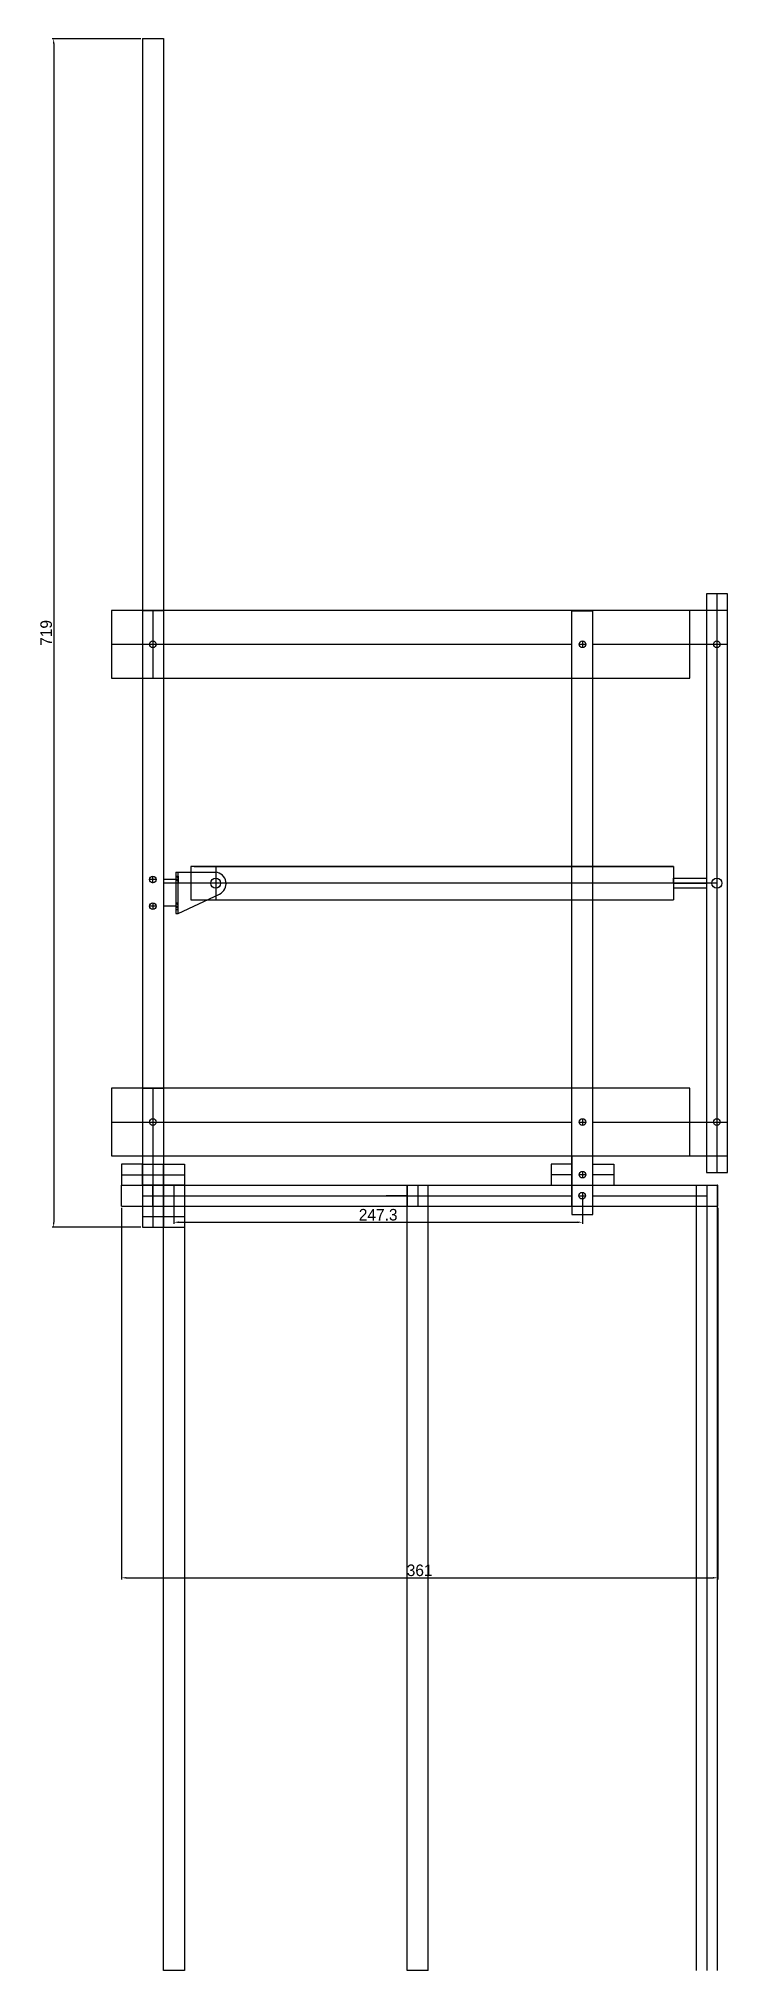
# Model space of a CAD drawing. Header units: millimetres. Extents: x -15418 to 43885, y -27590 to 23052.
# Drawn here: x 29211 to 29628, y -25939 to -24770 of the extents above; entities that cross this region are included whole.
import ezdxf

# ---------------------------------------------------------------- set-up
doc = ezdxf.new("R2010")
doc.units = ezdxf.units.MM
doc.header["$LTSCALE"] = 0.5
doc.layers.get('Defpoints').update_dxf_attribs({"color": 4})
doc.layers.add('Layer1', color=1, linetype='Continuous')
doc.layers.add('Layer2', color=2, linetype='Continuous')
doc.dimstyles.new('ISO-25', dxfattribs={"dimtxt": 7, "dimasz": 3, "dimexe": 1, "dimexo": 1, "dimgap": 1, "dimtad": 1, "dimtoh": 1, "dimdec": 3, "dimdsep": 46, "dimtxsty": 'Standard', "dimcen": 2.5, "dimadec": 0, "dimazin": 0, "dimtfac": 1, "dimtdec": 3, "dimtmove": 0, "dimatfit": 3, "dimfxl": 1, "dimarcsym": 1})

msp = doc.modelspace()

# ---------------------------------------------------------------- blocks, each defined once
blk = doc.blocks.new('*D418')
at = {"layer": 'Defpoints', "color": 0, "transparency": 16777216}
for p in [(29261.2, -25476.6), (29622.2, -25476.6), (29622.2, -25701.4)]:
    blk.add_point(p, dxfattribs=at)
at = {"layer": 'Layer2', "color": 0, "lineweight": -2, "transparency": 16777216}
for p, q in [((29261.2, -25477.6), (29261.2, -25702.4)), ((29622.2, -25477.6), (29622.2, -25702.4)), ((29264.2, -25701.4), (29619.2, -25701.4))]:
    blk.add_line(p, q, dxfattribs=at)
at = {"layer": 'Layer2', "color": 0, "transparency": 16777216}
for points in [[(29264.2, -25700.9), (29264.2, -25701.9), (29261.2, -25701.4)], [(29619.2, -25700.9), (29619.2, -25701.9), (29622.2, -25701.4)]]:
    blk.add_solid(points, dxfattribs=at)
at = {"layer": 'Layer2', "color": 0, "transparency": 16777216, "insert": (29441.7, -25696.9), "char_height": 7, "attachment_point": 5}
blk.add_mtext('361', dxfattribs=at)
blk = doc.blocks.new('*D419')
at = {"layer": 'Defpoints', "color": 0, "transparency": 16777216}
for p in [(29273.9, -24770.3), (29220.2, -25489.3), (29273.9, -25489.3)]:
    blk.add_point(p, dxfattribs=at)
at = {"layer": 'Layer2', "color": 0, "lineweight": -2, "transparency": 16777216}
for p, q in [((29272.9, -24770.3), (29219.2, -24770.3)), ((29220.2, -24773.3), (29220.2, -25486.3)), ((29272.9, -25489.3), (29219.2, -25489.3))]:
    blk.add_line(p, q, dxfattribs=at)
at = {"layer": 'Layer2', "color": 0, "transparency": 16777216}
for points in [[(29219.7, -24773.3), (29220.7, -24773.3), (29220.2, -24770.3)], [(29219.7, -25486.3), (29220.7, -25486.3), (29220.2, -25489.3)]]:
    blk.add_solid(points, dxfattribs=at)
at = {"layer": 'Layer2', "color": 0, "transparency": 16777216, "insert": (29215.7, -25129.8), "char_height": 7, "attachment_point": 5, "rotation": 90}
blk.add_mtext('719', dxfattribs=at)
blk = doc.blocks.new('*D423')
at = {"layer": 'Defpoints', "color": 0, "lineweight": -2, "transparency": 16777216}
for p, q in [((29293, -25471.2), (29293, -25487.3)), ((29540.3, -25471.2), (29540.3, -25487.3)), ((29296, -25486.3), (29537.3, -25486.3))]:
    blk.add_line(p, q, dxfattribs=at)
at = {"layer": 'Defpoints', "color": 0, "transparency": 16777216}
for p in [(29293, -25470.2), (29540.3, -25470.2), (29540.3, -25486.3)]:
    blk.add_point(p, dxfattribs=at)
for points in [[(29296, -25485.8), (29296, -25486.8), (29293, -25486.3)], [(29537.3, -25485.8), (29537.3, -25486.8), (29540.3, -25486.3)]]:
    blk.add_solid(points, dxfattribs=at)
at = {"layer": 'Defpoints', "color": 0, "transparency": 16777216, "insert": (29416.6, -25481.8), "char_height": 7, "attachment_point": 5}
blk.add_mtext('247.3', dxfattribs=at)

# ---------------------------------------------------------------- dimensions: what is measured, and where the dimension line sits
at = {"layer": 'Defpoints', "transparency": 33554661}
dim = msp.add_linear_dim(base=(29540.2566, -25486.2964), p1=(29292.9566, -25470.2259), p2=(29540.2566, -25470.2259), dimstyle='ISO-25', dxfattribs=at)
dim.commit()
dim.dimension.update_dxf_attribs({"geometry": '*D423', "text_midpoint": (29416.6066, -25481.7964)})
at = {"layer": 'Layer2', "transparency": 33554661}
dim = msp.add_linear_dim(base=(29220.1834, -25489.2759), p1=(29273.9066, -24770.2759), p2=(29273.9066, -25489.2759), angle=90, dimstyle='ISO-25', dxfattribs=at)
dim.commit()
dim.dimension.update_dxf_attribs({"geometry": '*D419', "text_midpoint": (29215.6834, -25129.7759)})
dim = msp.add_linear_dim(base=(29622.2066, -25701.3759), p1=(29261.2066, -25476.5759), p2=(29622.2066, -25476.5759), dimstyle='ISO-25', dxfattribs=at)
dim.commit()
dim.dimension.update_dxf_attribs({"geometry": '*D418', "text_midpoint": (29441.7066, -25696.8759)})

# ---------------------------------------------------------------- hatches: boundary and pattern name
at = {"layer": 'Layer1', "true_color": 0xf8d731, "transparency": 33554661}
h = msp.add_hatch(dxfattribs=at)
h.set_pattern_fill('ANSI31', color=40, scale=0.52, angle=90)
h.set_pattern_definition([(135, (43947.6755, -49724.6813), (-1.1674333, -1.1674333), [])])
h.paths.add_polyline_path([(29294.1366, -25297.0959), (29295.6366, -25297.0959), (29295.6366, -25293.0959), (29294.1366, -25293.0959)])
h.paths.add_polyline_path([(29295.6366, -25277.0159), (29294.1366, -25277.0159), (29294.1366, -25281.0159), (29295.6366, -25281.0159)])

# ---------------------------------------------------------------- linework, layer by layer
at = {"layer": 'Defpoints', "transparency": 33554661}
for p, q in [((29261.2066, -25451.1759), (29261.2066, -25463.8759)), ((29273.9066, -25451.1759), (29261.2066, -25451.1759)), ((29273.9066, -25463.8759), (29273.9066, -25451.1759)), ((29286.6066, -25463.8759), (29286.6066, -25451.1759)), ((29286.6066, -25451.1759), (29299.3066, -25451.1759)), ((29299.3066, -25451.1759), (29299.3066, -25463.8759)), ((29533.9066, -25451.1759), (29521.2066, -25451.1759)), ((29521.2066, -25451.1759), (29521.2066, -25463.8759)), ((29533.9066, -25463.8759), (29533.9066, -25451.1759)), ((29546.6066, -25463.8759), (29546.6066, -25451.1759)), ((29546.6066, -25451.1759), (29559.3066, -25451.1759)), ((29559.3066, -25451.1759), (29559.3066, -25463.8759)), ((29261.2066, -25463.8759), (29273.9066, -25463.8759)), ((29299.3066, -25463.8759), (29286.6066, -25463.8759)), ((29521.2066, -25463.8759), (29533.9066, -25463.8759))]:
    msp.add_line(p, q, dxfattribs=at)
at = {"layer": 'Layer1', "transparency": 33554661}
for p, q in [((29294.1366, -25274.5559), (29318.2566, -25274.5559)), ((29294.1366, -25274.5559), (29294.1366, -25299.5559)), ((29295.6366, -25299.5559), (29295.6366, -25274.5559)), ((29294.1366, -25277.0159), (29295.6366, -25277.0159)), ((29295.6366, -25279.0159), (29294.1366, -25279.0159)), ((29294.1366, -25281.0159), (29295.6366, -25281.0159)), ((29295.6366, -25277.0159), (29295.6366, -25281.0159)), ((29295.6366, -25299.5559), (29320.5936, -25287.7372)), ((29324.5566, -25281.1759), (29324.5566, -25281.7559)), ((29294.1366, -25293.0959), (29295.6366, -25293.0959)), ((29294.1366, -25295.0959), (29295.6366, -25295.0959)), ((29294.1366, -25297.0959), (29295.6366, -25297.0959)), ((29294.1366, -25299.5559), (29295.6366, -25299.5559)), ((29261.2066, -25457.5259), (29299.3066, -25457.5259)), ((29533.9066, -25457.5259), (29521.2066, -25457.5259)), ((29542.2566, -25457.5259), (29538.2566, -25457.5259)), ((29559.3066, -25457.5259), (29546.6066, -25457.5259)), ((29273.9066, -25482.9259), (29299.3066, -25482.9259))]:
    msp.add_line(p, q, dxfattribs=at)
for centre, radius in [((29318.2566, -25281.1759), 3), ((29540.2566, -25457.5259), 2), ((29540.1171, -25470.2259), 2)]:
    msp.add_circle(centre, radius, dxfattribs=at)
msp.add_arc((29317.6238, -25281.4659), 6.9389, 295.3405781, 84.7671247, dxfattribs=at)
at = {"layer": 'Layer2', "transparency": 33554661}
for p, q in [((29273.9066, -24770.2759), (29273.9066, -25476.5759)), ((29273.9066, -24770.2759), (29286.6066, -24770.2759)), ((29286.6066, -24770.2759), (29286.6066, -25476.5759)), ((29615.2566, -25106.1759), (29615.2566, -25456.1759)), ((29627.9566, -25106.1759), (29615.2566, -25106.1759)), ((29621.6066, -25106.1759), (29621.6066, -25456.1759)), ((29627.9566, -25456.1759), (29627.9566, -25106.1759)), ((29255.2566, -25116.1759), (29255.2566, -25157.1759)), ((29605.2566, -25116.1759), (29255.2566, -25116.1759)), ((29615.2566, -25116.1759), (29273.9066, -25116.1759)), ((29273.9066, -25116.1759), (29286.6066, -25116.1759)), ((29280.2566, -25116.1759), (29280.2566, -25123.8169)), ((29280.2566, -25116.1759), (29280.2566, -25157.1759)), ((29546.6066, -25116.1759), (29533.9066, -25116.1759)), ((29533.9066, -25476.5759), (29533.9066, -25116.5759)), ((29546.6066, -25116.5759), (29533.9066, -25116.5759)), ((29546.6066, -25476.5759), (29546.6066, -25116.5759)), ((29605.2566, -25157.1759), (29605.2566, -25116.1759)), ((29627.9566, -25116.1759), (29615.2566, -25116.1759)), ((29540.2566, -25134.6759), (29540.2566, -25138.6759)), ((29255.2566, -25136.6759), (29533.9066, -25136.6759)), ((29538.2566, -25136.6759), (29542.2566, -25136.6759)), ((29546.6066, -25136.6759), (29605.2566, -25136.6759)), ((29605.2566, -25136.6759), (29627.9566, -25136.6759)), ((29255.2566, -25157.1759), (29605.2566, -25157.1759)), ((29595.2566, -25271.1759), (29303.2566, -25271.1759)), ((29303.2566, -25271.1759), (29303.2566, -25291.1759)), ((29305.2566, -25271.1759), (29595.2566, -25271.1759)), ((29318.2566, -25271.1759), (29318.2566, -25291.1759)), ((29595.2566, -25271.1759), (29595.2566, -25291.1759)), ((29282.2566, -25279.0159), (29278.2566, -25279.0159)), ((29280.2566, -25281.1759), (29280.2566, -25277.0159)), ((29294.1366, -25279.0159), (29286.6066, -25279.0159)), ((29621.6066, -25281.1759), (29286.6066, -25281.1759)), ((29595.2566, -25281.1759), (29303.2566, -25281.1759)), ((29595.2566, -25281.1759), (29595.2566, -25278.1759)), ((29595.2566, -25278.1759), (29595.2566, -25284.1759)), ((29595.2566, -25278.1759), (29615.2566, -25278.1759)), ((29595.2566, -25281.1759), (29615.2566, -25281.1759)), ((29615.2566, -25284.1759), (29595.2566, -25284.1759)), ((29615.2566, -25278.1759), (29615.2566, -25284.1759)), ((29282.2566, -25295.0959), (29278.2566, -25295.0959)), ((29280.2566, -25293.0959), (29280.2566, -25297.0959)), ((29294.1366, -25295.0959), (29286.6066, -25295.0959)), ((29303.2566, -25291.1759), (29595.2566, -25291.1759)), ((29255.2566, -25405.1759), (29255.2566, -25446.1759)), ((29605.2566, -25405.1759), (29255.2566, -25405.1759)), ((29273.9066, -25405.1759), (29286.6066, -25405.1759)), ((29280.2566, -25405.1759), (29280.2566, -25446.1759)), ((29280.2566, -25405.1759), (29280.2566, -25446.1759)), ((29605.2566, -25446.1759), (29605.2566, -25405.1759)), ((29255.2566, -25425.6759), (29533.9066, -25425.6759)), ((29273.9066, -25425.6759), (29286.6066, -25425.6759)), ((29538.2566, -25425.6759), (29542.2566, -25425.6759)), ((29540.2566, -25423.6759), (29540.2566, -25427.6759)), ((29546.6066, -25425.6759), (29605.2566, -25425.6759)), ((29605.2566, -25425.6759), (29627.9566, -25425.6759)), ((29255.2566, -25446.1759), (29605.2566, -25446.1759)), ((29273.9066, -25446.1759), (29286.6066, -25446.1759)), ((29273.9066, -25451.1759), (29286.6066, -25451.1759)), ((29273.9066, -25463.8759), (29273.9066, -25451.1759)), ((29273.9066, -25451.1759), (29286.6066, -25451.1759)), ((29280.2566, -25446.1759), (29280.2566, -25489.2759)), ((29286.6066, -25451.1759), (29286.6066, -25463.8759)), ((29533.9066, -25446.1759), (29533.9066, -25476.5759)), ((29605.2566, -25446.1759), (29627.9566, -25446.1759)), ((29605.2566, -25446.1759), (29615.2566, -25446.1759)), ((29615.2566, -25446.1759), (29627.9566, -25446.1759)), ((29540.2566, -25455.5259), (29540.2566, -25459.5259)), ((29615.2566, -25456.1759), (29627.9566, -25456.1759)), ((29261.2066, -25463.8759), (29609.2866, -25463.8759)), ((29261.2066, -25476.5759), (29261.2066, -25463.8759)), ((29273.9066, -25463.8759), (29273.9066, -25476.5759)), ((29286.6066, -25463.8759), (29273.9066, -25463.8759)), ((29273.9066, -25463.8759), (29273.9066, -25463.8759)), ((29273.9066, -25470.2259), (29286.6066, -25470.2259)), ((29280.2566, -25476.5759), (29280.2566, -25463.8759)), ((29286.6066, -25463.8759), (29299.3066, -25463.8759)), ((29286.6066, -25938.8759), (29286.6066, -25463.8759)), ((29299.3066, -25463.8759), (29286.6066, -25463.8759)), ((29286.6066, -25476.5759), (29286.6066, -25463.8759)), ((29286.6066, -25470.2259), (29299.3066, -25470.2259)), ((29292.9566, -25463.8759), (29292.9566, -25476.5759)), ((29292.9566, -25470.2259), (29533.9066, -25470.2259)), ((29299.3066, -25463.8759), (29299.3066, -25938.8759)), ((29434.2066, -25470.2259), (29421.5066, -25470.2259)), ((29434.2066, -25938.8759), (29434.2066, -25463.8759)), ((29434.2066, -25463.8759), (29434.2066, -25476.5759)), ((29440.5566, -25463.8759), (29440.5566, -25476.5759)), ((29446.9066, -25938.8759), (29446.9066, -25463.8759)), ((29538.1171, -25470.2259), (29542.1171, -25470.2259)), ((29540.2566, -25468.2308), (29540.2566, -25476.5759)), ((29546.6066, -25470.2259), (29615.6446, -25470.2259)), ((29609.2866, -25463.8759), (29621.9946, -25463.8759)), ((29609.2946, -25938.8759), (29609.2946, -25463.8759)), ((29615.6446, -25938.8759), (29615.6446, -25463.8759)), ((29621.9946, -25938.8759), (29621.9946, -25463.8759)), ((29622.2066, -25463.8759), (29621.9946, -25463.8759)), ((29622.2066, -25476.5759), (29622.2066, -25463.8759)), ((29261.2066, -25476.5759), (29609.2866, -25476.5759)), ((29273.9066, -25476.5759), (29273.9066, -25489.2759)), ((29273.9066, -25476.5759), (29286.6066, -25476.5759)), ((29273.9066, -25476.5759), (29273.9066, -25489.2759)), ((29273.9066, -25476.5759), (29286.6066, -25476.5759)), ((29286.6066, -25476.5759), (29286.6066, -25489.2759)), ((29286.6066, -25489.2759), (29286.6066, -25476.5759)), ((29533.9066, -25476.5759), (29546.6066, -25476.5759)), ((29533.9066, -25476.5759), (29533.9066, -25481.5759)), ((29533.9066, -25481.5759), (29546.6066, -25481.5759)), ((29546.6066, -25481.5759), (29546.6066, -25476.5759)), ((29609.2866, -25476.5759), (29621.9946, -25476.5759)), ((29621.9946, -25476.5759), (29622.2066, -25476.5759)), ((29273.9066, -25489.2759), (29299.3066, -25489.2759)), ((29273.9066, -25489.2759), (29286.6066, -25489.2759)), ((29299.3066, -25938.8759), (29286.6066, -25938.8759)), ((29446.9066, -25938.8759), (29434.2066, -25938.8759))]:
    msp.add_line(p, q, dxfattribs=at)
for centre, radius in [((29280.2566, -25136.6759), 2), ((29540.2566, -25136.6759), 2), ((29621.6066, -25136.6759), 2), ((29280.2566, -25279.0159), 2), ((29318.2566, -25281.1759), 3), ((29621.6066, -25281.1759), 3), ((29280.2566, -25295.0959), 2), ((29280.2566, -25425.6759), 2), ((29540.2566, -25425.6759), 2), ((29621.6066, -25425.6759), 2)]:
    msp.add_circle(centre, radius, dxfattribs=at)

msp.set_redraw_order([(e.dxf.handle, doc.entitydb.next_handle()) for e in msp.query("TEXT MTEXT ATTDEF DIMENSION ARC_DIMENSION")])  # texts and dimensions are drawn at this point

doc.saveas('drawing.dxf')
